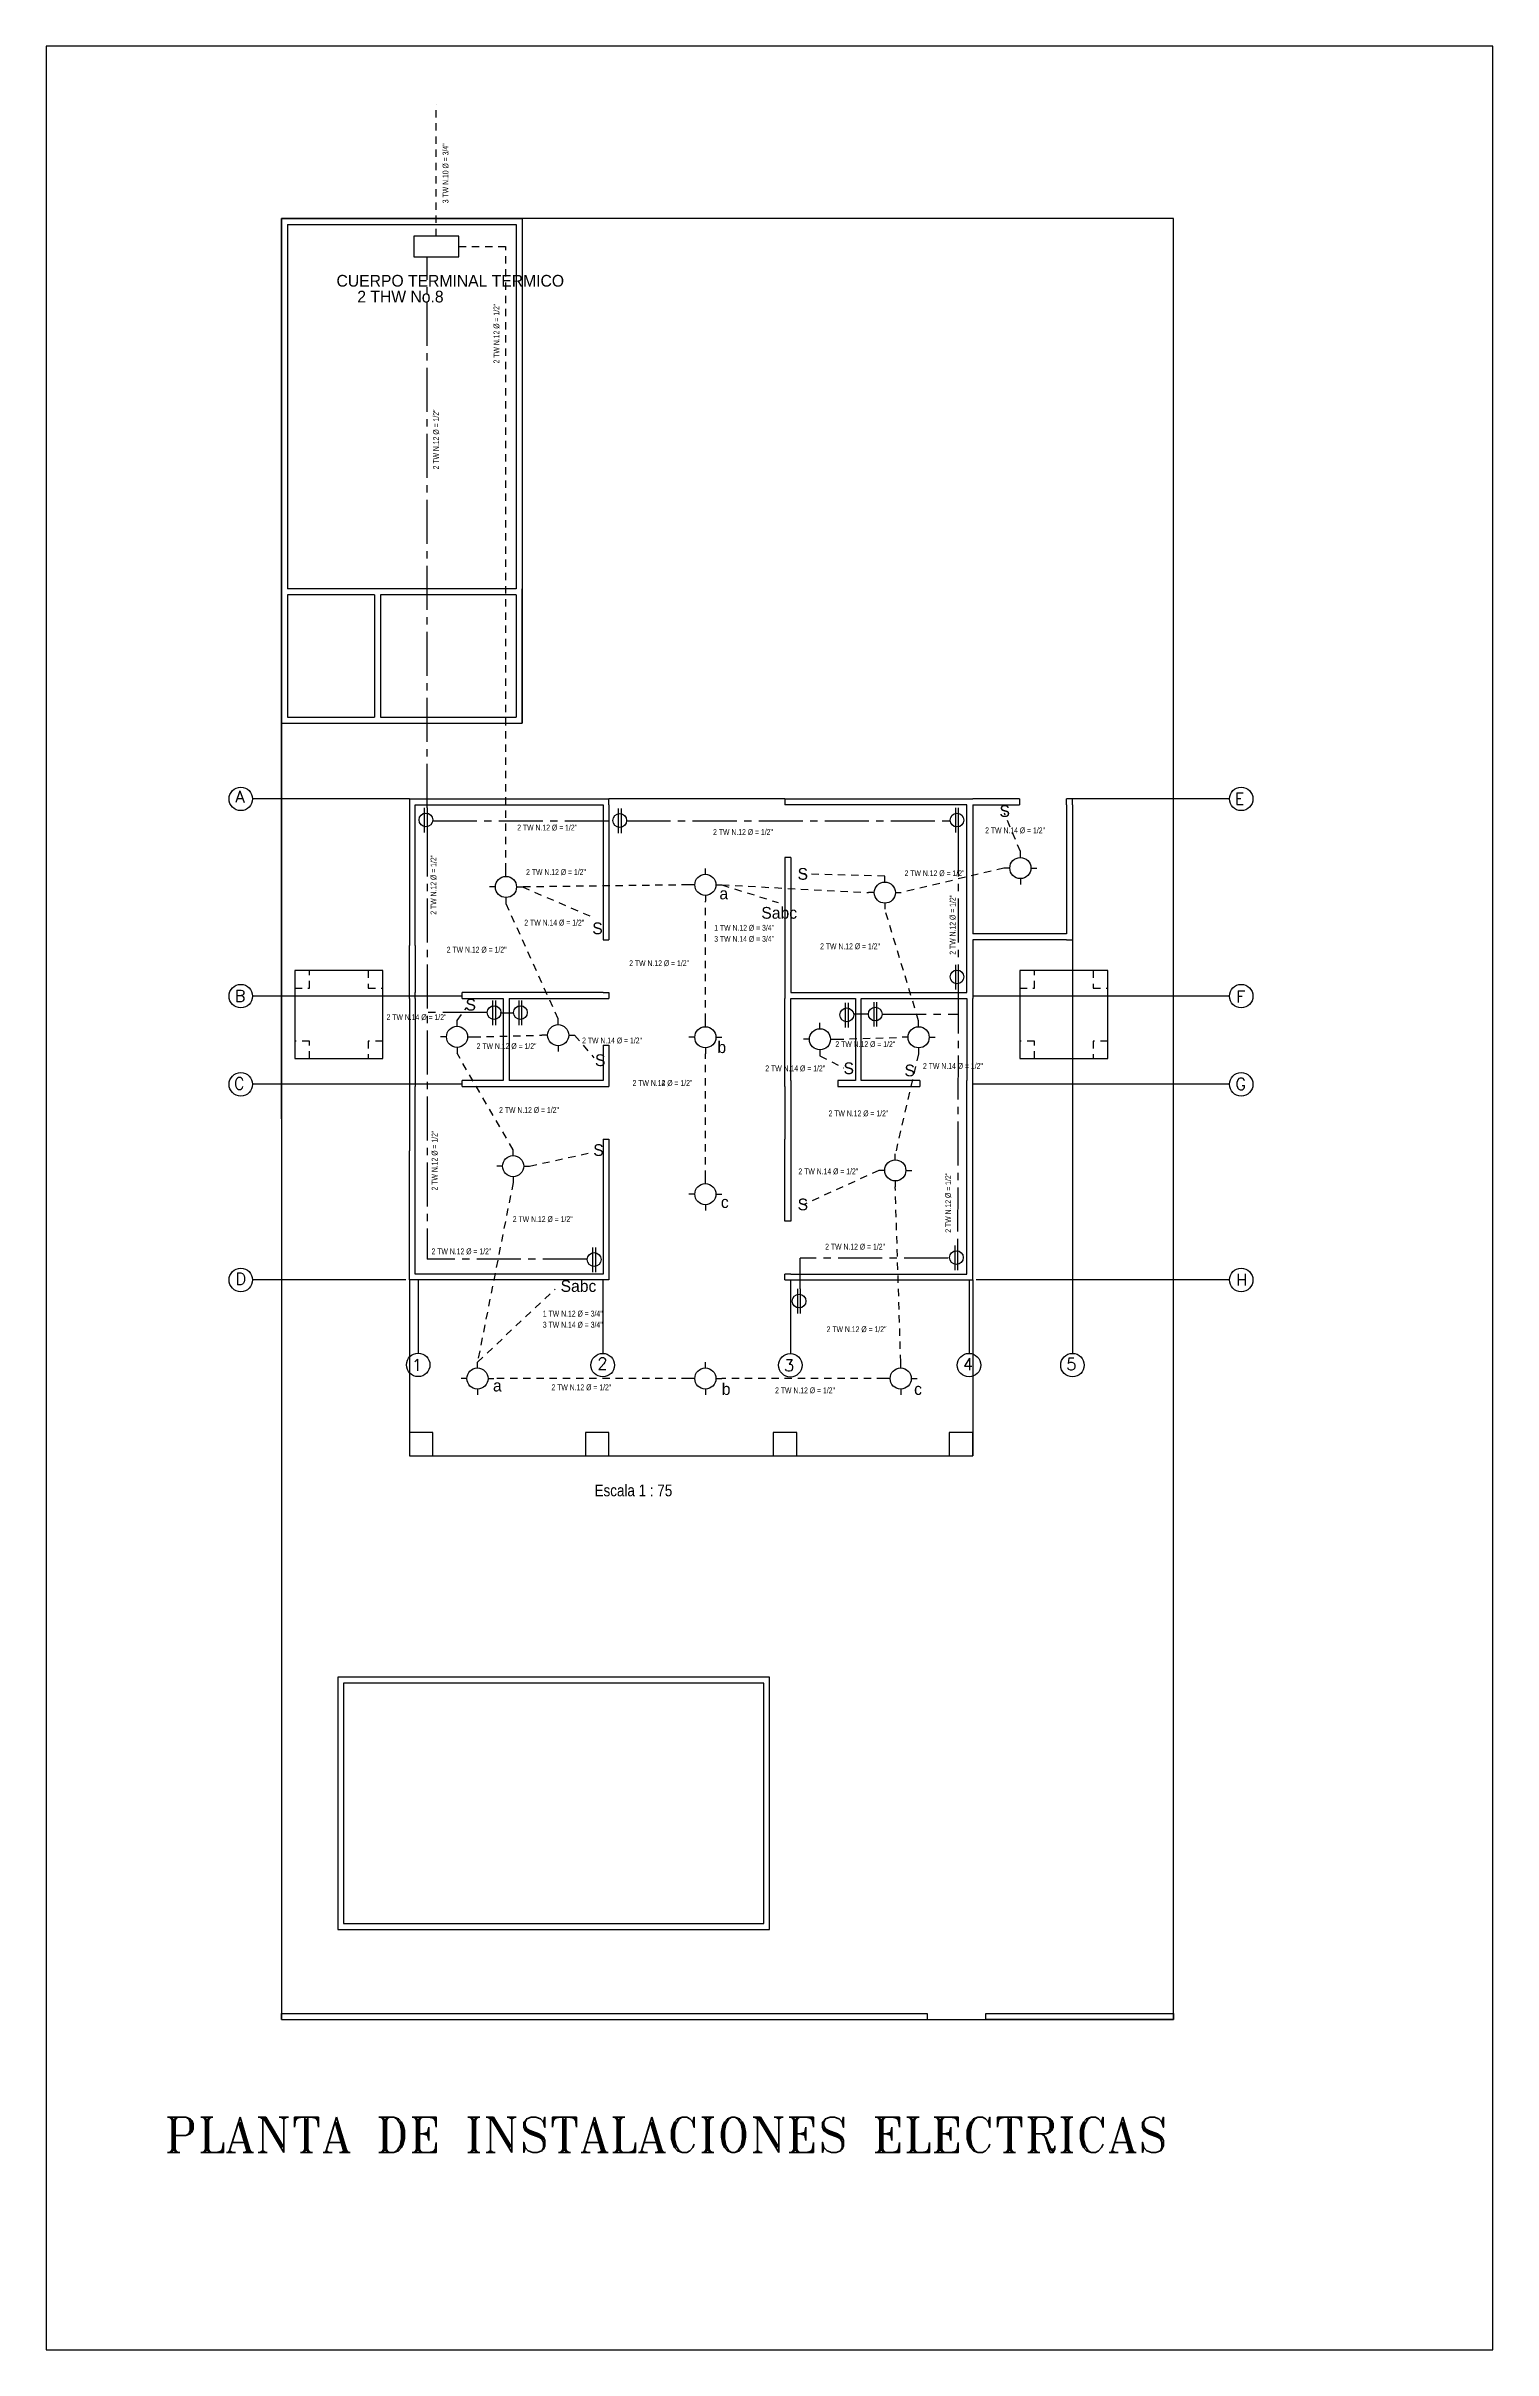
# Model space of a CAD drawing. Extents: x -52 to 126, y -84 to 6.
# Drawn here: x 18.36 to 43.02, y -83.82 to -44.55 of the extents above; entities that cross this region are included whole.
import ezdxf

# ---------------------------------------------------------------- set-up
doc = ezdxf.new("R2010")
doc.units = 0
doc.header["$MEASUREMENT"] = 0
doc.linetypes.add('CENTER2', pattern=[1.125, 0.75, -0.125, 0.125, -0.125])
doc.linetypes.add('HIDDEN2', pattern=[0.1875, 0.125, -0.0625])
for name, color, linetype in [('ALAMBRE', 8, 'HIDDEN2'), ('ALAMEMPO', 8, 'CENTER2'), ('DIMENSIONES', 2, 'CONTINUOUS'), ('FLECHAS', 8, 'CONTINUOUS'), ('FOCOS', 6, 'CONTINUOUS'), ('MARCO', 1, 'CONTINUOUS'), ('PAREDES', 7, 'CONTINUOUS'), ('PISCINA', 4, 'CONTINUOUS'), ('SWITCH', 4, 'CONTINUOUS'), ('TERRENO', 3, 'CONTINUOUS'), ('TEXTOS', 3, 'CONTINUOUS')]:
    doc.layers.add(name, color=color, linetype=linetype)
doc.styles.add('CITYBLUEPRINT', font='CIBT____.PFB', dxfattribs={"height": 0.2})
doc.styles.add('ROMANS', font='romans', dxfattribs={"height": 0.2})
doc.styles.add('ROMANT', font='romant', dxfattribs={"width": 2, "height": 0.4})
doc.styles.add('STYLE1', font='ARIALN.TTF', dxfattribs={"height": 0.2})

msp = doc.modelspace()

# ---------------------------------------------------------------- linework, layer by layer
at = {"layer": 'ALAMBRE'}
for p, q in [((25.012, -47.79), (25.012, -45.538)), ((25.394, -47.968), (26.199, -47.968)), ((26.199, -58.605), (26.199, -47.968)), ((34.966, -58.283), (34.696, -57.626)), ((29.318, -58.849), (26.48, -58.885)), ((26.48, -58.885), (27.699, -59.41)), ((29.878, -58.849), (32.376, -58.981)), ((29.878, -58.849), (30.837, -59.151)), ((32.656, -58.701), (31.24, -58.662)), ((34.686, -58.563), (32.936, -58.981)), ((27.089, -61.132), (26.199, -59.165)), ((29.598, -61.167), (29.598, -59.129)), ((33.232, -61.168), (32.656, -59.261)), ((25.365, -61.16), (25.53, -60.941)), ((25.645, -61.44), (26.809, -61.412)), ((27.369, -61.412), (27.699, -61.798)), ((31.83, -61.481), (32.952, -61.448)), ((26.321, -63.364), (25.365, -61.72)), ((29.598, -63.842), (29.598, -61.727)), ((31.55, -61.761), (31.96, -61.971)), ((33.232, -61.728), (32.834, -63.437)), ((26.601, -63.644), (27.67, -63.409)), ((26.321, -63.924), (25.713, -66.985)), ((26.601, -63.644), (26.601, -63.644)), ((32.554, -63.717), (31.269, -64.301)), ((32.927, -66.985), (32.834, -63.997)), ((25.713, -66.985), (27.036, -65.74)), ((29.318, -67.265), (25.994, -67.265)), ((32.647, -67.265), (29.878, -67.265))]:
    msp.add_line(p, q, dxfattribs=at)
at = {"layer": 'ALAMEMPO'}
for p, q in [((24.854, -57.536), (24.854, -48.145)), ((24.854, -57.955), (24.854, -65.231)), ((24.955, -57.757), (28.022, -57.757)), ((28.256, -57.757), (33.769, -57.757)), ((33.907, -57.957), (33.907, -60.212)), ((33.907, -60.631), (33.895, -64.998)), ((25.876, -61.024), (24.854, -61.024)), ((26.099, -61.03), (26.329, -61.03)), ((32.377, -61.052), (32.12, -61.052)), ((32.611, -61.052), (33.906, -61.056)), ((27.575, -65.231), (24.854, -65.231)), ((33.734, -65.212), (31.215, -65.212)), ((31.215, -65.738), (31.215, -65.212))]:
    msp.add_line(p, q, dxfattribs=at)
at = {"layer": 'FLECHAS'}
for p, q in [((24.554, -57.384), (21.88, -57.384)), ((38.53, -57.384), (35.856, -57.384)), ((35.854, -59.784), (35.854, -65.584)), ((25.454, -60.746), (21.88, -60.746)), ((38.53, -60.746), (34.154, -60.746)), ((25.454, -62.249), (21.88, -62.249)), ((38.53, -62.249), (34.154, -62.249)), ((24.492, -65.584), (21.88, -65.584)), ((38.53, -65.584), (34.21, -65.584))]:
    msp.add_line(p, q, dxfattribs=at)
for points in [[(24.703, -65.584), (24.703, -66.832)], [(27.848, -65.584), (27.848, -66.548), (27.848, -66.836)], [(34.091, -65.584), (34.091, -66.548), (34.091, -66.836)], [(35.854, -65.584), (35.854, -66.548), (35.854, -66.836)], [(31.046, -65.591), (31.046, -66.839)]]:
    msp.add_lwpolyline(points, dxfattribs=at)
at = {"layer": 'FOCOS'}
for p, q in [((34.966, -58.383), (34.966, -58.283)), ((26.019, -58.885), (25.919, -58.885)), ((26.199, -58.705), (26.199, -58.605)), ((26.38, -58.885), (26.48, -58.885)), ((29.418, -58.849), (29.318, -58.849)), ((29.598, -58.669), (29.598, -58.569)), ((29.778, -58.849), (29.878, -58.849)), ((32.656, -58.801), (32.656, -58.701)), ((34.786, -58.563), (34.686, -58.563)), ((34.966, -58.743), (34.966, -58.843)), ((35.146, -58.563), (35.246, -58.563)), ((26.199, -59.065), (26.199, -59.165)), ((29.598, -59.029), (29.598, -59.129)), ((32.476, -58.981), (32.376, -58.981)), ((32.656, -59.161), (32.656, -59.261)), ((32.836, -58.981), (32.936, -58.981)), ((25.365, -61.26), (25.365, -61.16)), ((27.089, -61.232), (27.089, -61.132)), ((29.598, -61.267), (29.598, -61.167)), ((31.55, -61.301), (31.55, -61.201)), ((33.232, -61.268), (33.232, -61.168)), ((25.185, -61.44), (25.085, -61.44)), ((25.365, -61.62), (25.365, -61.72)), ((25.545, -61.44), (25.645, -61.44)), ((26.909, -61.412), (26.809, -61.412)), ((27.089, -61.592), (27.089, -61.692)), ((27.269, -61.412), (27.369, -61.412)), ((29.418, -61.447), (29.318, -61.447)), ((29.598, -61.627), (29.598, -61.727)), ((29.778, -61.447), (29.878, -61.447)), ((31.37, -61.481), (31.27, -61.481)), ((31.73, -61.481), (31.83, -61.481)), ((33.052, -61.448), (32.952, -61.448)), ((33.232, -61.628), (33.232, -61.728)), ((33.412, -61.448), (33.512, -61.448)), ((31.55, -61.661), (31.55, -61.761)), ((26.321, -63.464), (26.321, -63.364)), ((32.834, -63.537), (32.834, -63.437)), ((26.141, -63.644), (26.041, -63.644)), ((26.321, -63.824), (26.321, -63.924)), ((26.501, -63.644), (26.601, -63.644)), ((29.598, -63.942), (29.598, -63.842)), ((32.654, -63.717), (32.554, -63.717)), ((32.834, -63.897), (32.834, -63.997)), ((33.014, -63.717), (33.114, -63.717)), ((29.418, -64.122), (29.318, -64.122)), ((29.598, -64.302), (29.598, -64.402)), ((29.778, -64.122), (29.878, -64.122)), ((25.713, -67.085), (25.713, -66.985)), ((29.598, -67.085), (29.598, -66.985)), ((32.927, -67.085), (32.927, -66.985)), ((25.533, -67.265), (25.433, -67.265)), ((25.713, -67.445), (25.713, -67.545)), ((25.894, -67.265), (25.994, -67.265)), ((29.418, -67.265), (29.318, -67.265)), ((29.598, -67.445), (29.598, -67.545)), ((29.778, -67.265), (29.878, -67.265)), ((32.747, -67.265), (32.647, -67.265)), ((32.927, -67.445), (32.927, -67.545)), ((33.107, -67.265), (33.207, -67.265))]:
    msp.add_line(p, q, dxfattribs=at)
for centre in [(34.966, -58.563), (26.199, -58.885), (29.598, -58.849), (32.656, -58.981), (25.365, -61.44), (27.089, -61.412), (29.598, -61.447), (33.232, -61.448), (31.55, -61.481), (26.321, -63.644), (32.834, -63.717), (29.598, -64.122), (25.713, -67.265), (29.598, -67.265), (32.927, -67.265)]:
    msp.add_circle(centre, 0.18, dxfattribs=at)
at = {"layer": 'MARCO'}
msp.add_lwpolyline([(18.362, -44.55), (18.362, -83.824), (43.019, -83.824), (43.019, -44.55)], close=True, dxfattribs=at)
for centre in [(21.68, -57.384), (38.73, -57.384), (21.68, -60.746), (38.73, -60.746), (21.68, -62.249), (38.73, -62.249), (21.68, -65.584), (38.73, -65.584), (24.703, -67.032), (27.848, -67.036), (31.046, -67.039), (34.091, -67.036), (35.854, -67.036)]:
    msp.add_circle(centre, 0.2, dxfattribs=at)
at = {"layer": 'PAREDES'}
for p, q in [((22.375, -47.49), (26.475, -47.49)), ((22.375, -47.49), (22.375, -56.09)), ((26.475, -47.49), (26.475, -56.09)), ((22.475, -47.59), (26.375, -47.59)), ((22.475, -47.59), (22.475, -53.805)), ((26.375, -47.59), (26.375, -53.805)), ((22.375, -56.09), (22.375, -53.805)), ((26.375, -53.805), (22.475, -53.805)), ((26.475, -56.09), (26.475, -53.805)), ((23.96, -53.905), (22.475, -53.905)), ((22.475, -53.905), (22.475, -55.99)), ((23.96, -53.905), (23.96, -55.99)), ((24.06, -53.905), (24.06, -55.99)), ((26.375, -53.905), (24.06, -53.905)), ((26.375, -53.905), (26.375, -55.99)), ((22.375, -56.09), (26.475, -56.09)), ((22.375, -56.09), (26.475, -56.09)), ((22.475, -55.99), (23.96, -55.99)), ((24.06, -55.99), (26.375, -55.99)), ((24.554, -57.384), (24.554, -59.884)), ((24.554, -57.384), (27.954, -57.384)), ((24.654, -59.884), (24.654, -57.484)), ((24.654, -57.484), (27.654, -57.484)), ((27.654, -57.484), (27.854, -57.484)), ((27.854, -57.484), (27.854, -59.784)), ((30.954, -57.384), (27.954, -57.384)), ((27.954, -57.484), (27.954, -57.384)), ((27.954, -57.484), (27.954, -59.784)), ((30.954, -57.384), (34.154, -57.384)), ((30.954, -57.384), (30.954, -57.484)), ((30.954, -57.384), (30.954, -57.384)), ((31.054, -57.484), (30.954, -57.484)), ((34.054, -57.484), (31.054, -57.484)), ((31.054, -57.484), (31.054, -57.484)), ((31.054, -57.484), (31.054, -57.484)), ((34.054, -60.684), (34.054, -57.484)), ((34.954, -57.384), (34.154, -57.384)), ((34.154, -57.484), (34.154, -59.684)), ((34.154, -57.484), (34.954, -57.484)), ((34.954, -57.384), (34.954, -57.484)), ((35.854, -57.384), (35.754, -57.384)), ((35.754, -57.484), (35.754, -57.384)), ((35.754, -57.484), (35.754, -59.684)), ((35.854, -57.484), (35.854, -57.384)), ((35.854, -57.484), (35.854, -59.784)), ((30.954, -58.384), (30.954, -60.784)), ((31.054, -58.384), (30.954, -58.384)), ((31.054, -58.384), (31.054, -60.684)), ((35.754, -59.684), (34.154, -59.684)), ((24.554, -60.784), (24.554, -59.884)), ((24.654, -59.884), (24.654, -60.684)), ((27.854, -59.784), (27.954, -59.784)), ((35.754, -59.784), (34.154, -59.784)), ((34.154, -59.784), (34.154, -60.784)), ((35.754, -59.784), (35.854, -59.784)), ((24.554, -60.784), (24.554, -63.384)), ((24.654, -60.784), (24.654, -60.684)), ((24.654, -60.784), (24.654, -62.184)), ((27.854, -60.684), (25.454, -60.684)), ((25.454, -60.784), (25.454, -60.684)), ((25.454, -60.784), (26.154, -60.784)), ((26.154, -60.784), (26.154, -62.184)), ((26.254, -60.784), (26.254, -62.184)), ((26.254, -60.784), (27.854, -60.784)), ((27.054, -60.684), (27.054, -60.684)), ((27.854, -60.684), (27.954, -60.684)), ((27.854, -60.784), (27.954, -60.784)), ((27.954, -60.684), (27.954, -60.784)), ((30.954, -61.584), (30.954, -60.784)), ((31.054, -60.684), (34.054, -60.684)), ((31.054, -62.184), (31.054, -60.784)), ((31.054, -60.784), (32.154, -60.784)), ((32.154, -60.784), (32.154, -62.184)), ((32.254, -62.184), (32.254, -60.784)), ((32.254, -60.784), (34.054, -60.784)), ((34.054, -60.784), (34.054, -62.184)), ((34.154, -61.984), (34.154, -60.784)), ((27.854, -61.584), (27.854, -62.184)), ((27.854, -61.584), (27.954, -61.584)), ((27.954, -61.584), (27.954, -62.284)), ((30.954, -61.984), (30.954, -61.584)), ((30.954, -62.284), (30.954, -61.984)), ((34.154, -65.584), (34.154, -61.984)), ((24.654, -62.184), (24.654, -62.284)), ((24.654, -62.184), (24.654, -62.184)), ((24.654, -65.484), (24.654, -62.284)), ((25.454, -62.284), (25.454, -62.184)), ((26.154, -62.184), (25.454, -62.184)), ((25.454, -62.284), (27.854, -62.284)), ((27.854, -62.184), (26.254, -62.184)), ((27.854, -62.284), (27.954, -62.284)), ((30.954, -62.184), (30.954, -62.184)), ((30.954, -62.284), (30.954, -63.184)), ((31.054, -62.184), (31.054, -62.284)), ((31.054, -62.284), (31.054, -63.184)), ((31.054, -62.284), (31.054, -62.284)), ((31.054, -62.284), (31.054, -62.284)), ((31.854, -62.184), (31.854, -62.284)), ((31.954, -62.184), (31.854, -62.184)), ((31.854, -62.284), (33.254, -62.284)), ((32.154, -62.184), (31.954, -62.184)), ((33.254, -62.184), (32.254, -62.184)), ((33.254, -62.184), (33.254, -62.284)), ((34.054, -62.284), (34.054, -62.184)), ((34.054, -65.484), (34.054, -62.284)), ((34.054, -62.284), (34.054, -62.284)), ((27.854, -63.184), (27.854, -65.484)), ((27.854, -63.184), (27.954, -63.184)), ((27.954, -63.184), (27.954, -65.584)), ((30.954, -64.584), (30.954, -63.184)), ((31.054, -63.184), (31.054, -64.584)), ((24.554, -65.584), (24.554, -63.384)), ((31.054, -64.584), (30.954, -64.584)), ((24.554, -65.584), (24.554, -68.584)), ((27.954, -65.584), (24.554, -65.584)), ((27.854, -65.484), (24.654, -65.484)), ((31.054, -65.484), (30.954, -65.484)), ((30.954, -65.584), (30.954, -65.484)), ((30.954, -65.584), (34.154, -65.584)), ((31.054, -65.484), (34.054, -65.484)), ((34.154, -65.584), (34.154, -68.584)), ((24.554, -68.584), (34.154, -68.584)), ((22.375, -78.09), (33.375, -78.09)), ((22.375, -78.19), (22.375, -78.09)), ((33.375, -78.09), (33.375, -78.19)), ((33.375, -78.09), (33.375, -78.09)), ((34.375, -78.09), (37.575, -78.09)), ((34.375, -78.19), (34.375, -78.09)), ((37.575, -78.09), (37.575, -78.19)), ((22.375, -78.19), (33.375, -78.19)), ((34.375, -78.19), (37.575, -78.19)), ((37.575, -78.19), (34.375, -78.19)), ((34.375, -78.19), (34.375, -78.19))]:
    msp.add_line(p, q, dxfattribs=at)
for points in [[(22.6, -61.811), (24.1, -61.811), (24.1, -60.311), (22.6, -60.311)], [(34.955, -61.811), (36.455, -61.811), (36.455, -60.311), (34.955, -60.311)], [(24.554, -68.584), (24.954, -68.584), (24.954, -68.184), (24.554, -68.184)], [(27.554, -68.584), (27.954, -68.584), (27.954, -68.184), (27.554, -68.184)], [(30.754, -68.584), (31.154, -68.584), (31.154, -68.184), (30.754, -68.184)], [(33.754, -68.584), (34.154, -68.584), (34.154, -68.184), (33.754, -68.184)]]:
    msp.add_lwpolyline(points, close=True, dxfattribs=at)
at = {"layer": 'PAREDES', "linetype": 'HIDDEN2'}
for points in [[(22.6, -60.611), (22.85, -60.611), (22.85, -60.311), (22.6, -60.311)], [(23.85, -60.611), (24.1, -60.611), (24.1, -60.311), (23.85, -60.311)], [(34.955, -60.611), (35.205, -60.611), (35.205, -60.311), (34.955, -60.311)], [(36.205, -60.611), (36.455, -60.611), (36.455, -60.311), (36.205, -60.311)], [(22.6, -61.811), (22.85, -61.811), (22.85, -61.511), (22.6, -61.511)], [(23.85, -61.811), (24.1, -61.811), (24.1, -61.511), (23.85, -61.511)], [(34.955, -61.811), (35.205, -61.811), (35.205, -61.511), (34.955, -61.511)], [(36.205, -61.811), (36.455, -61.811), (36.455, -61.511), (36.205, -61.511)]]:
    msp.add_lwpolyline(points, close=True, dxfattribs=at)
at = {"layer": 'PISCINA'}
for points in [[(23.332, -72.357), (23.332, -76.657), (30.692, -76.657), (30.692, -72.357)], [(23.432, -72.457), (23.432, -76.557), (30.592, -76.557), (30.592, -72.457)]]:
    msp.add_lwpolyline(points, close=True, dxfattribs=at)
at = {"layer": 'SWITCH'}
for p, q in [((24.806, -57.536), (24.806, -57.955)), ((24.854, -57.536), (24.854, -57.955)), ((28.112, -57.546), (28.112, -57.965)), ((28.16, -57.546), (28.16, -57.965)), ((33.859, -57.538), (33.859, -57.957)), ((33.907, -57.538), (33.907, -57.957)), ((33.859, -60.212), (33.859, -60.631)), ((33.907, -60.212), (33.907, -60.631)), ((25.97, -60.821), (25.97, -61.239)), ((26.018, -60.821), (26.018, -61.239)), ((26.418, -60.821), (26.418, -61.239)), ((26.466, -60.821), (26.466, -61.239)), ((31.981, -60.859), (31.981, -61.278)), ((32.029, -60.859), (32.029, -61.278)), ((32.467, -60.846), (32.467, -61.265)), ((32.515, -60.846), (32.515, -61.265)), ((27.675, -65.03), (27.675, -65.449)), ((27.723, -65.03), (27.723, -65.449)), ((33.847, -64.998), (33.847, -65.416)), ((33.895, -64.998), (33.895, -65.416)), ((31.167, -65.738), (31.167, -66.157)), ((31.215, -65.738), (31.215, -66.157))]:
    msp.add_line(p, q, dxfattribs=at)
msp.add_lwpolyline([(24.629, -47.79), (24.629, -48.145), (25.394, -48.145), (25.394, -47.79)], close=True, dxfattribs=at)
for centre in [(24.834, -57.742), (28.139, -57.752), (33.886, -57.744), (33.886, -60.418), (25.997, -61.026), (26.445, -61.026), (32.008, -61.065), (32.494, -61.052), (27.702, -65.236), (33.875, -65.204), (31.195, -65.944)]:
    msp.add_circle(centre, 0.117, dxfattribs=at)
at = {"layer": 'TERRENO'}
msp.add_line((22.375, -62.84), (22.375, -47.49), dxfattribs=at)
msp.add_lwpolyline([(37.575, -78.19), (37.575, -47.49), (22.375, -47.49), (22.375, -78.19)], close=True, dxfattribs=at)

# ---------------------------------------------------------------- texts
at = {"layer": 'DIMENSIONES', "style": 'STYLE1'}
msp.add_text('Escala 1 : 75', height=0.2, dxfattribs=at).set_placement((27.709, -69.272))
at = {"layer": 'MARCO', "style": 'ROMANS'}
for s, p in [('A', (21.589, -57.446)), ('E', (38.62, -57.479)), ('B', (21.576, -60.842)), ('F', (38.643, -60.853)), ('C', (21.562, -62.335)), ('G', (38.632, -62.343)), ('D', (21.589, -65.665)), ('H', (38.643, -65.681)), ('1', (24.596, -67.134)), ('2', (27.758, -67.108)), ('3', (30.939, -67.141)), ('4', (33.986, -67.12)), ('5', (35.749, -67.12))]:
    msp.add_text(s, height=0.2, dxfattribs=at).set_placement(p)
at = {"layer": 'TEXTOS', "width": 0.7}
for s, p in [('3 TW N.10 %%c = 3/4"', (25.219, -47.229)), ('2 TW N.12 %%c = 1/2"', (26.087, -49.961)), ('2 TW N.12 %%c = 1/2"', (25.058, -51.766)), ('2 TW N.12 %%c = 1/2"', (25.014, -59.358)), ('2 TW N.12 %%c = 1/2"', (33.861, -60.04)), ('2 TW N.12 %%c = 1/2"', (25.033, -64.059)), ('2 TW N.12 %%c = 1/2"', (33.785, -64.779))]:
    msp.add_text(s, height=0.1, rotation=90, dxfattribs=at).set_placement(p)
at = {"layer": 'TEXTOS'}
for s, height, style, p in [('CUERPO TERMINAL TERMICO', 0.2, 'CITYBLUEPRINT', (23.311, -48.651)), ('2 THW No.8', 0.2, 'CITYBLUEPRINT', (23.665, -48.921)), ('S', 0.2, 'CITYBLUEPRINT', (34.61, -57.691)), ('S', 0.2, 'CITYBLUEPRINT', (31.169, -58.762)), ('a', 0.2, 'CITYBLUEPRINT', (29.837, -59.096)), ('Sabc', 0.2, 'CITYBLUEPRINT', (30.551, -59.426)), ('S', 0.2, 'CITYBLUEPRINT', (27.67, -59.69)), ('S', 0.2, 'CITYBLUEPRINT', (25.51, -60.992)), ('b', 0.2, 'CITYBLUEPRINT', (29.803, -61.716)), ('S', 0.2, 'CITYBLUEPRINT', (27.716, -61.938)), ('S', 0.2, 'CITYBLUEPRINT', (31.952, -62.076)), ('S', 0.2, 'CITYBLUEPRINT', (32.991, -62.113)), ('S', 0.2, 'CITYBLUEPRINT', (27.687, -63.47)), ('c', 0.2, 'CITYBLUEPRINT', (29.862, -64.357)), ('S', 0.2, 'CITYBLUEPRINT', (31.17, -64.397)), ('Sabc', 0.2, 'CITYBLUEPRINT', (27.13, -65.788)), ('a', 0.2, 'CITYBLUEPRINT', (25.978, -67.485)), ('b', 0.2, 'CITYBLUEPRINT', (29.877, -67.544)), ('c', 0.2, 'CITYBLUEPRINT', (33.155, -67.544)), ('PLANTA DE INSTALACIONES ELECTRICAS', 0.6, 'ROMANT', (20.382, -80.457))]:
    msp.add_text(s, height=height, dxfattribs=dict(at, style=style)).set_placement(p)
at = {"layer": 'TEXTOS', "width": 0.7}
for s, p in [('2 TW N.12 %%c = 1/2"', (26.391, -57.922)), ('2 TW N.12 %%c = 1/2"', (29.729, -57.998)), ('2 TW N.14 %%c = 1/2"', (34.366, -57.97)), ('2 TW N.12 %%c = 1/2"', (26.542, -58.68)), ('2 TW N.12 %%c = 1/2"', (32.992, -58.7)), ('2 TW N.14 %%c = 1/2"', (26.512, -59.543)), ('1 TW N.12 %%c = 3/4"', (29.748, -59.631)), ('2 TW N.12 %%c = 1/2"', (25.189, -60.004)), ('3 TW N.14 %%c = 3/4"', (29.748, -59.82)), ('2 TW N.12 %%c = 1/2"', (31.553, -59.946)), ('2 TW N.12 %%c = 1/2"', (28.299, -60.234)), ('2 TW N.14 %%c = 1/2"', (24.164, -61.154)), ('2 TW N.12 %%c = 1/2"', (25.699, -61.648)), ('2 TW N.14 %%c = 1/2"', (27.497, -61.552)), ('2 TW N.12 %%c = 1/2"', (31.813, -61.614)), ('2 TW N.14 %%c = 1/2"', (30.619, -62.028)), ('2 TW N.14 %%c = 1/2"', (33.307, -61.987)), ('2 TW N.14 %%c = 1/2"', (28.356, -62.277)), ('2 TW N.12 %%c = 1/2"', (28.356, -62.277)), ('2 TW N.12 %%c = 1/2"', (26.082, -62.737)), ('2 TW N.12 %%c = 1/2"', (31.696, -62.795)), ('2 TW N.14 %%c = 1/2"', (31.183, -63.783)), ('2 TW N.12 %%c = 1/2"', (26.315, -64.597)), ('2 TW N.12 %%c = 1/2"', (24.93, -65.147)), ('2 TW N.12 %%c = 1/2"', (31.639, -65.067)), ('3 TW N.14 %%c = 3/4"', (26.827, -66.398)), ('1 TW N.12 %%c = 3/4"', (26.827, -66.208)), ('2 TW N.12 %%c = 1/2"', (31.664, -66.474)), ('2 TW N.12 %%c = 1/2"', (26.974, -67.464)), ('2 TW N.12 %%c = 1/2"', (30.786, -67.516))]:
    msp.add_text(s, height=0.1, dxfattribs=at).set_placement(p)

doc.saveas('drawing.dxf')
